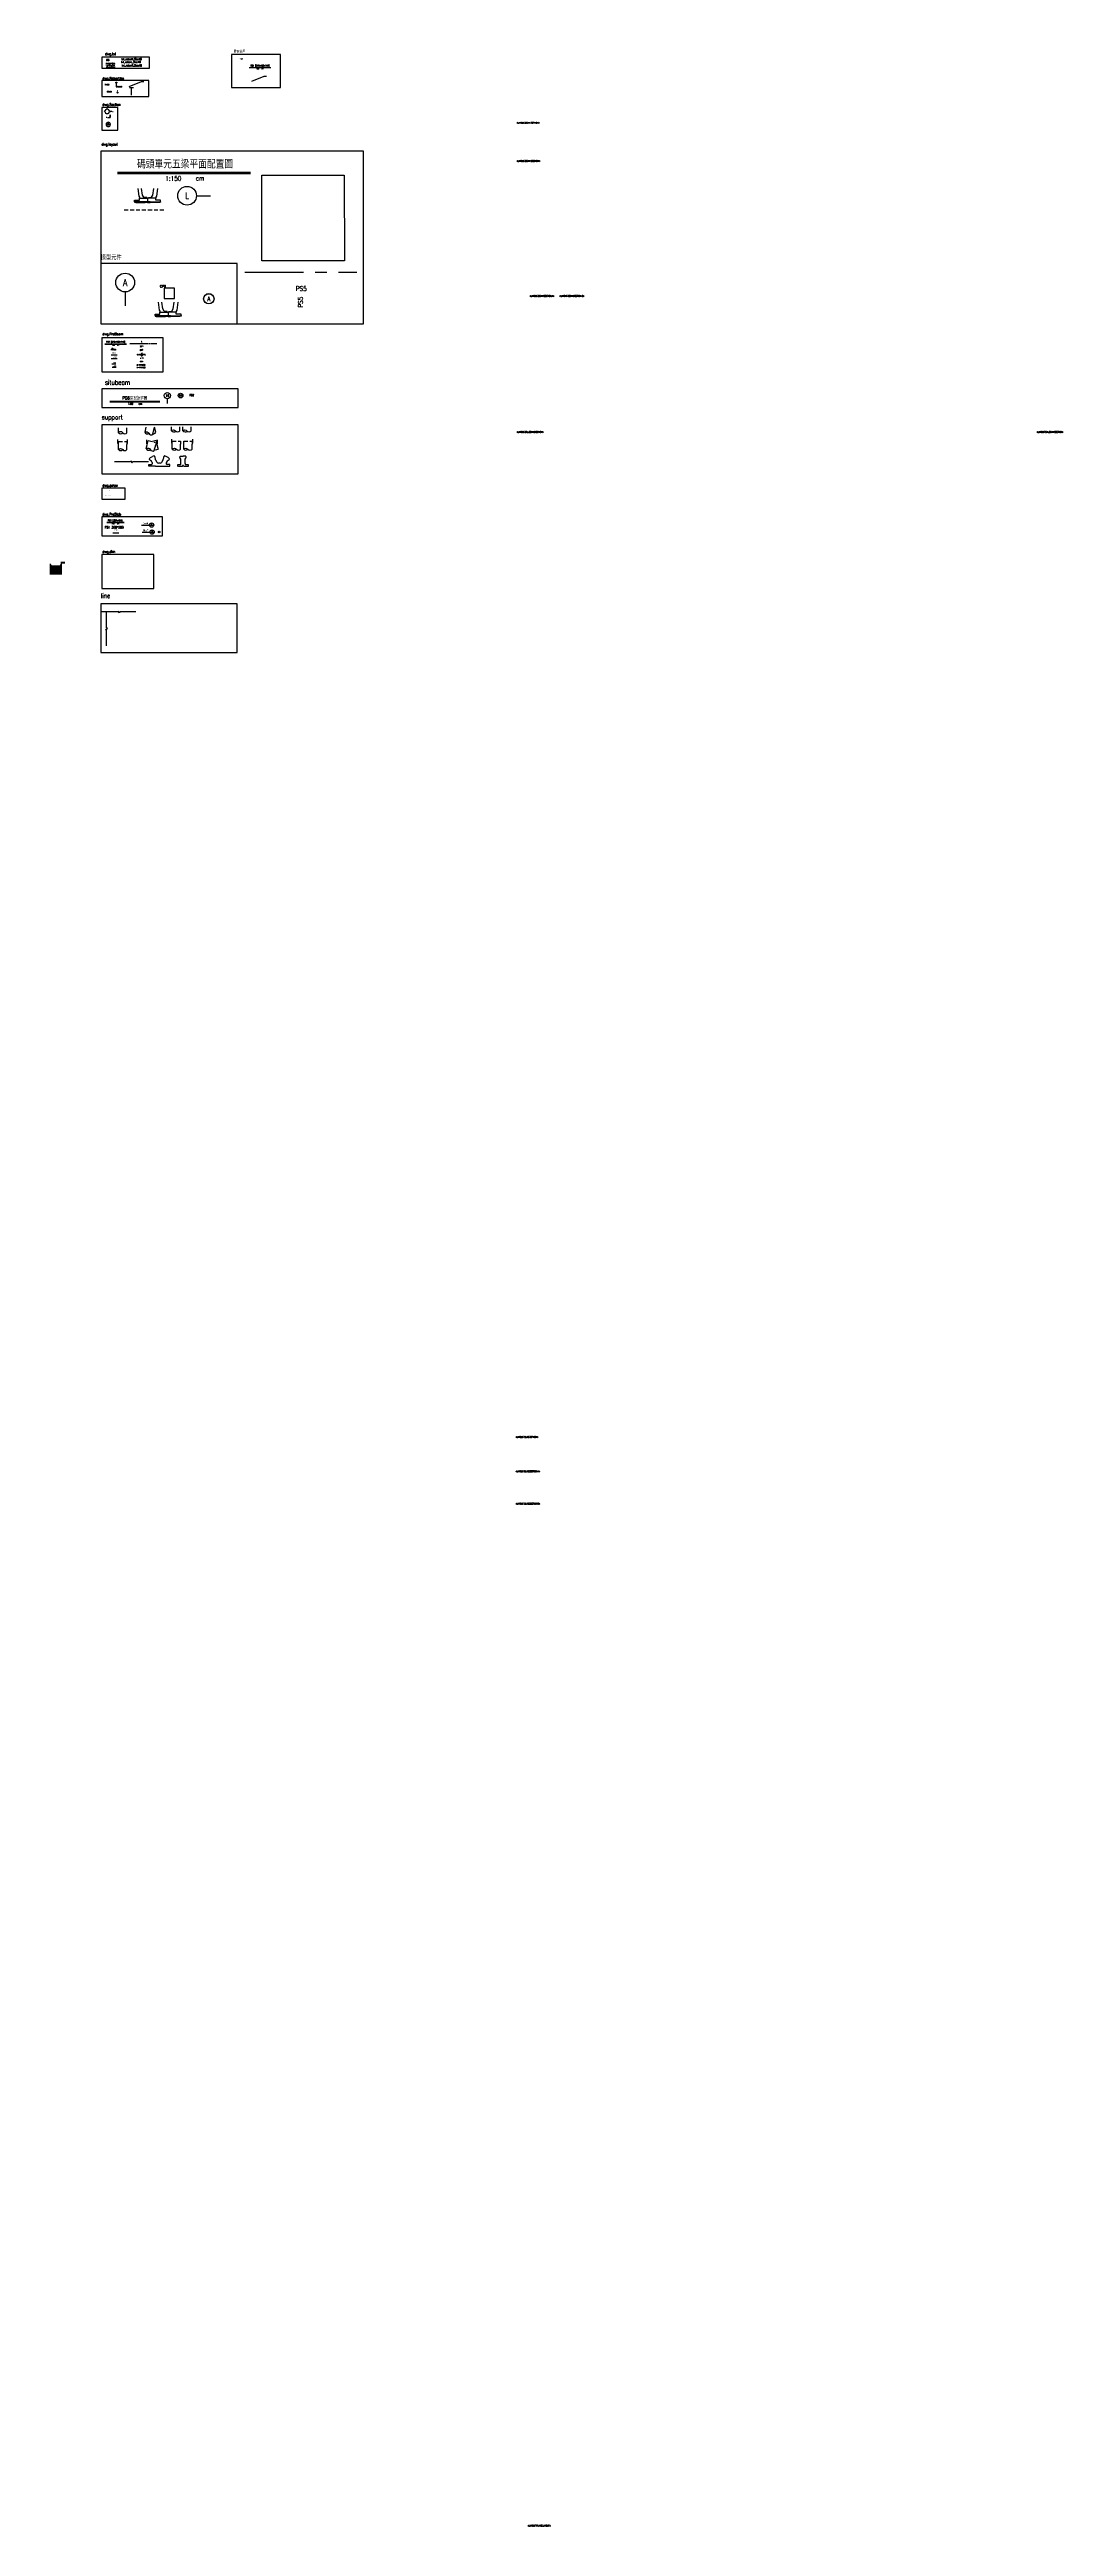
# Model space of a CAD drawing. Extents: x -4754 to 4964, y -19960 to 3842.
import ezdxf
from ezdxf.enums import TextEntityAlignment as Align

# ---------------------------------------------------------------- set-up
doc = ezdxf.new("R2010")
doc.units = 0
doc.header["$LTSCALE"] = 3
doc.linetypes.add('CENTER', pattern=[2, 1.25, -0.25, 0.25, -0.25])
doc.linetypes.add('DASHED', pattern=[19.05, 12.7, -6.35])
doc.layers.add('HB_0', color=7, linetype='Continuous', transparency=0.5)
for name, color, linetype, true_color in [('HB_DIM', 1, 'Continuous', 0xff0000), ('HB_TXT_CTEXT', 2, 'Continuous', 0xffff00), ('RCAD.PARM.Treatle', 2, 'Continuous', 0xffff00), ('RCAD.PARM.Trestle', 2, 'Continuous', 0xffff00), ('大樑編號', 2, 'Continuous', 0xffff00), ('鋼筋', 3, 'Continuous', 0x00ff00), ('預鑄樁帽', 6, 'Continuous', 0xff00ff), ('預鑄版_TXT', 2, 'Continuous', 0xffff00)]:
    doc.layers.add(name, color=color, linetype=linetype, true_color=true_color)
doc.layers.add('HB_SYMBOLS', color=7, linetype='Continuous')
doc.layers.add('底圖', color=7, linetype='Continuous')
doc.layers.add('預鑄版_HATCH', color=7, linetype='Continuous', true_color=0xadadad, transparency=0.8)
doc.styles.add('textstyle100', font='ROMANS', dxfattribs={"width": 0.8})
doc.styles.add('textstyle101', font='ROMANS', dxfattribs={"width": 0.8})
doc.styles.add('textstyle102', font='ROMANS', dxfattribs={"width": 0.8})
doc.styles.add('textstyle103', font='ROMANS', dxfattribs={"width": 0.8})
doc.styles.add('textstyle104', font='ROMANS', dxfattribs={"width": 0.8})
doc.styles.add('textstyle105', font='ROMANS', dxfattribs={"width": 0.8})
doc.styles.add('textstyle106', font='ROMANS', dxfattribs={"width": 0.8})
doc.styles.add('textstyle107', font='ROMANS', dxfattribs={"width": 0.8})
doc.styles.add('textstyle108', font='ROMANS', dxfattribs={"width": 0.8})
doc.styles.add('textstyle109', font='ROMANS', dxfattribs={"width": 0.8})
doc.styles.add('textstyle11', font='ROMANS', dxfattribs={"width": 0.8})
doc.styles.add('textstyle110', font='ROMANS', dxfattribs={"width": 0.8})
doc.styles.add('textstyle111', font='ROMANS', dxfattribs={"width": 0.8})
doc.styles.add('textstyle112', font='ROMANS', dxfattribs={"width": 0.8})
doc.styles.add('textstyle113', font='ROMANS', dxfattribs={"width": 0.8})
doc.styles.add('textstyle114', font='ROMANS', dxfattribs={"width": 0.8})
doc.styles.add('textstyle115', font='ROMANS', dxfattribs={"width": 0.8})
doc.styles.add('textstyle116', font='ROMANS', dxfattribs={"width": 0.8})
doc.styles.add('textstyle117', font='ROMANS', dxfattribs={"width": 0.8})
doc.styles.add('textstyle118', font='ROMANS', dxfattribs={"width": 0.8})
doc.styles.add('textstyle119', font='ROMANS', dxfattribs={"width": 0.8})
doc.styles.add('textstyle12', font='ROMANS', dxfattribs={"width": 0.8})
doc.styles.add('textstyle120', font='ROMANS', dxfattribs={"width": 0.8})
doc.styles.add('textstyle121', font='ROMANS', dxfattribs={"width": 0.8})
doc.styles.add('textstyle122', font='ROMANS', dxfattribs={"width": 0.8})
doc.styles.add('textstyle123', font='ROMANS', dxfattribs={"width": 0.8})
doc.styles.add('textstyle124', font='ROMANS', dxfattribs={"width": 0.8})
doc.styles.add('textstyle125', font='ROMANS', dxfattribs={"width": 0.8})
doc.styles.add('textstyle126', font='ROMANS', dxfattribs={"width": 0.8})
doc.styles.add('textstyle127', font='ROMANS', dxfattribs={"width": 0.8})
doc.styles.add('textstyle128', font='ROMANS', dxfattribs={"width": 0.8})
doc.styles.add('textstyle129', font='ROMANS', dxfattribs={"width": 0.8})
doc.styles.add('textstyle13', font='ROMANS', dxfattribs={"width": 0.8})
doc.styles.add('textstyle130', font='ROMANS', dxfattribs={"width": 0.8})
doc.styles.add('textstyle131', font='ROMANS', dxfattribs={"width": 0.8})
doc.styles.add('textstyle132', font='ROMANS', dxfattribs={"width": 0.8})
doc.styles.add('textstyle133', font='ROMANS', dxfattribs={"width": 0.8})
doc.styles.add('textstyle134', font='ROMANS', dxfattribs={"width": 0.8})
doc.styles.add('textstyle135', font='ROMANS', dxfattribs={"width": 0.8})
doc.styles.add('textstyle136', font='ROMANS', dxfattribs={"width": 0.8})
doc.styles.add('textstyle137', font='ROMANS', dxfattribs={"width": 0.8})
doc.styles.add('textstyle138', font='ROMANS', dxfattribs={"width": 0.8})
doc.styles.add('textstyle139', font='ROMANS', dxfattribs={"width": 0.8})
doc.styles.add('textstyle14', font='ROMANS', dxfattribs={"width": 0.8})
doc.styles.add('textstyle140', font='ROMANS', dxfattribs={"width": 0.8})
doc.styles.add('textstyle141', font='ROMANS', dxfattribs={"width": 0.8})
doc.styles.add('textstyle15', font='ROMANS', dxfattribs={"width": 0.8})
doc.styles.add('textstyle16', font='ROMANS', dxfattribs={"width": 0.8})
doc.styles.add('textstyle17', font='ROMANS', dxfattribs={"width": 0.8})
doc.styles.add('textstyle18', font='ROMANS', dxfattribs={"width": 0.8})
doc.styles.add('textstyle19', font='ROMANS', dxfattribs={"width": 0.8})
doc.styles.add('textstyle20', font='ROMANS', dxfattribs={"width": 0.8})
doc.styles.add('textstyle21', font='ROMANS', dxfattribs={"width": 0.8})
doc.styles.add('textstyle22', font='ROMANS', dxfattribs={"width": 0.8})
doc.styles.add('textstyle23', font='ROMANS', dxfattribs={"width": 0.8})
doc.styles.add('textstyle24', font='ROMANS', dxfattribs={"width": 0.8})
doc.styles.add('textstyle25', font='ROMANS', dxfattribs={"width": 0.8})
doc.styles.add('textstyle26', font='ROMANS', dxfattribs={"width": 0.8})
doc.styles.add('textstyle27', font='ROMANS', dxfattribs={"width": 0.8})
doc.styles.add('textstyle28', font='ROMANS', dxfattribs={"width": 0.8})
doc.styles.add('textstyle29', font='ROMANS', dxfattribs={"width": 0.8})
doc.styles.add('textstyle30', font='ROMANS', dxfattribs={"width": 0.8})
doc.styles.add('textstyle31', font='ROMANS', dxfattribs={"width": 0.8})
doc.styles.add('textstyle32', font='ROMANS', dxfattribs={"width": 0.8})
doc.styles.add('textstyle33', font='ROMANS', dxfattribs={"width": 0.8})
doc.styles.add('textstyle34', font='ROMANS', dxfattribs={"width": 0.8})
doc.styles.add('textstyle35', font='ROMANS', dxfattribs={"width": 0.8})
doc.styles.add('textstyle36', font='ROMANS', dxfattribs={"width": 0.8})
doc.styles.add('textstyle37', font='ROMANS', dxfattribs={"width": 0.8})
doc.styles.add('textstyle38', font='ROMANS', dxfattribs={"width": 0.8})
doc.styles.add('textstyle39', font='ROMANS', dxfattribs={"width": 0.8})
doc.styles.add('textstyle40', font='ROMANS', dxfattribs={"width": 0.8})
doc.styles.add('textstyle41', font='ROMANS', dxfattribs={"width": 0.8})
doc.styles.add('textstyle42', font='ROMANS', dxfattribs={"width": 0.8})
doc.styles.add('textstyle43', font='ROMANS', dxfattribs={"width": 0.8})
doc.styles.add('textstyle44', font='ROMANS', dxfattribs={"width": 0.8})
doc.styles.add('textstyle45', font='ROMANS', dxfattribs={"width": 0.8})
doc.styles.add('textstyle46', font='ROMANS', dxfattribs={"width": 0.8})
doc.styles.add('textstyle47', font='ROMANS', dxfattribs={"width": 0.8})
doc.styles.add('textstyle48', font='ROMANS', dxfattribs={"width": 0.8})
doc.styles.add('textstyle49', font='ROMANS', dxfattribs={"width": 0.8})
doc.styles.add('textstyle50', font='ROMANS', dxfattribs={"width": 0.8})
doc.styles.add('textstyle51', font='ROMANS', dxfattribs={"width": 0.8})
doc.styles.add('textstyle52', font='ROMANS', dxfattribs={"width": 0.8})
doc.styles.add('textstyle53', font='ROMANS', dxfattribs={"width": 0.8})
doc.styles.add('textstyle54', font='ROMANS', dxfattribs={"width": 0.8})
doc.styles.add('textstyle55', font='ROMANS', dxfattribs={"width": 0.8})
doc.styles.add('textstyle56', font='ROMANS', dxfattribs={"width": 0.8})
doc.styles.add('textstyle57', font='ROMANS', dxfattribs={"width": 0.8})
doc.styles.add('textstyle58', font='ROMANS', dxfattribs={"width": 0.8})
doc.styles.add('textstyle59', font='ROMANS', dxfattribs={"width": 0.8})
doc.styles.add('textstyle60', font='ROMANS', dxfattribs={"width": 0.8})
doc.styles.add('textstyle61', font='ROMANS', dxfattribs={"width": 0.8})
doc.styles.add('textstyle62', font='ROMANS', dxfattribs={"width": 0.8})
doc.styles.add('textstyle63', font='ROMANS', dxfattribs={"width": 0.8})
doc.styles.add('textstyle64', font='ROMANS', dxfattribs={"width": 0.8})
doc.styles.add('textstyle66', font='ROMANS', dxfattribs={"width": 0.8})
doc.styles.add('textstyle67', font='ROMANS', dxfattribs={"width": 0.8})
doc.styles.add('textstyle68', font='ROMANS', dxfattribs={"width": 0.8})
doc.styles.add('textstyle69', font='ROMANS', dxfattribs={"width": 0.8})
doc.styles.add('textstyle70', font='ROMANS', dxfattribs={"width": 0.8})
doc.styles.add('textstyle71', font='ROMANS', dxfattribs={"width": 0.8})
doc.styles.add('textstyle72', font='ROMANS', dxfattribs={"width": 0.8})
doc.styles.add('textstyle73', font='ROMANS', dxfattribs={"width": 0.8})
doc.styles.add('textstyle74', font='ROMANS', dxfattribs={"width": 0.8})
doc.styles.add('textstyle75', font='ROMANS', dxfattribs={"width": 0.8})
doc.styles.add('textstyle76', font='ROMANS', dxfattribs={"width": 0.8})
doc.styles.add('textstyle77', font='ROMANS', dxfattribs={"width": 0.8})
doc.styles.add('textstyle78', font='ROMANS', dxfattribs={"width": 0.8})
doc.styles.add('textstyle79', font='ROMANS', dxfattribs={"width": 0.8})
doc.styles.add('textstyle80', font='ROMANS', dxfattribs={"width": 0.8})
doc.styles.add('textstyle81', font='ROMANS', dxfattribs={"width": 0.8})
doc.styles.add('textstyle82', font='ROMANS', dxfattribs={"width": 0.8})
doc.styles.add('textstyle83', font='ROMANS', dxfattribs={"width": 0.8})
doc.styles.add('textstyle84', font='ROMANS', dxfattribs={"width": 0.8})
doc.styles.add('textstyle85', font='ROMANS', dxfattribs={"width": 0.8})
doc.styles.add('textstyle86', font='ROMANS', dxfattribs={"width": 0.8})
doc.styles.add('textstyle87', font='ROMANS', dxfattribs={"width": 0.8})
doc.styles.add('textstyle88', font='ROMANS', dxfattribs={"width": 0.8})
doc.styles.add('textstyle89', font='ROMANS', dxfattribs={"width": 0.8})
doc.styles.add('textstyle90', font='ROMANS', dxfattribs={"width": 0.8})
doc.styles.add('textstyle91', font='ROMANS', dxfattribs={"width": 0.8})
doc.styles.add('textstyle92', font='ROMANS', dxfattribs={"width": 0.8})
doc.styles.add('textstyle93', font='ROMANS', dxfattribs={"width": 0.8})
doc.styles.add('textstyle94', font='ROMANS', dxfattribs={"width": 0.8})
doc.styles.add('textstyle95', font='ROMANS', dxfattribs={"width": 0.8})
doc.styles.add('textstyle96', font='ROMANS', dxfattribs={"width": 0.8})
doc.styles.add('textstyle97', font='ROMANS', dxfattribs={"width": 0.8})
doc.styles.add('textstyle98', font='ROMANS', dxfattribs={"width": 0.8})
doc.styles.add('textstyle99', font='ROMANS', dxfattribs={"width": 0.8})

# ---------------------------------------------------------------- blocks, each defined once
blk = doc.blocks.new('C')
at = {"color": 3, "linetype": 'Continuous', "true_color": 0x00ff00}
blk.add_circle((0, 0), 1.2, dxfattribs=at)
blk = doc.blocks.new('SEC2U0-n')
at = {"color": 3, "true_color": 0x00ff00}
for p, q in [((-17, 0), (-19, 0)), ((-15, 0), (-7, 0))]:
    blk.add_line(p, q, dxfattribs=at)
at = {"color": 2, "linetype": 'Continuous', "true_color": 0xffff00}
for p, q in [((-7.5, 0), (-10.6, 0)), ((-9.9, 0), (0, 9.9)), ((0, 9.9), (9.9, 0))]:
    blk.add_line(p, q, dxfattribs=at)
blk.add_circle((0, 0), 7, dxfattribs=at)
for points in [[(-9.9, 0), (-6.1, 3.5), (-4.9, 4.9), (-5.6, 4.3)], [(-9.9, 0), (-6.8, 1.8), (-6.1, 3.5), (-6.8, 1.8)], [(-9.9, 0), (-7, 0), (-6.8, 1.8), (-6.9, 0.9)], [(0, 9.9), (-3.5, 6.1), (-4.9, 4.9), (-4.3, 5.6)], [(0, 9.9), (-1.8, 6.8), (-3.5, 6.1), (-1.8, 6.8)], [(0, 9.9), (0, 7), (-1.8, 6.8), (-0.9, 6.9)], [(0, 9.9), (3.5, 6.1), (4.9, 4.9), (4.3, 5.6)], [(0, 9.9), (1.8, 6.8), (3.5, 6.1), (1.8, 6.8)], [(0, 9.9), (0, 7), (1.8, 6.8), (0.9, 6.9)], [(9.9, 0), (6.1, 3.5), (4.9, 4.9), (5.6, 4.3)], [(9.9, 0), (6.8, 1.8), (6.1, 3.5), (6.8, 1.8)], [(9.9, 0), (7, 0), (6.8, 1.8), (6.9, 0.9)]]:
    blk.add_solid(points, dxfattribs=at)
blk = doc.blocks.new('ST-n')
at = {"color": 2, "true_color": 0xffff00}
blk.add_line((-7, 0), (7, 0), dxfattribs=at)
blk.add_circle((0, 0), 7, dxfattribs=at)
at = {"color": 3, "true_color": 0x00ff00, "style": 'textstyle15', "width": 0.8}
blk.add_attdef('A', text='', height=5, dxfattribs=at).set_placement((0, 3.5), align=Align.MIDDLE)
at = {"color": 1, "true_color": 0xff0000, "style": 'textstyle14', "width": 0.8}
blk.add_attdef('HB2002', text='', height=2.5, dxfattribs=at).set_placement((0, -2.5), align=Align.MIDDLE)
blk = doc.blocks.new('*X54')
at = {"color": 0, "linetype": 'Continuous'}
for p, q in [((79, 269.2), (79, 269.2)), ((79.2, 269.2), (79.3, 269.3)), ((79.4, 269.2), (79.5, 269.4)), ((79.5, 269.2), (79.8, 269.5)), ((79.7, 269.2), (80.1, 269.6)), ((79.9, 269.2), (80.3, 269.6)), ((80.1, 269.2), (80.6, 269.7)), ((80.2, 269.2), (80.8, 269.8)), ((80.4, 269.2), (81.1, 269.9)), ((80.6, 269.2), (81.3, 270)), ((80.8, 269.2), (81.6, 270)), ((80.9, 269.2), (81.9, 270.1)), ((81.1, 269.2), (82.1, 270.2)), ((81.3, 269.2), (82.4, 270.3)), ((81.5, 269.2), (82.6, 270.4)), ((81.6, 269.2), (82.9, 270.4)), ((81.8, 269.2), (83.1, 270.5)), ((82, 269.2), (83.4, 270.6)), ((82.2, 269.2), (83.7, 270.7)), ((82.4, 269.2), (83.9, 270.8)), ((82.5, 269.2), (84.2, 270.8)), ((82.7, 269.2), (84.4, 270.9)), ((82.9, 269.2), (84.7, 271)), ((83.1, 269.2), (84.9, 271.1)), ((83.2, 269.2), (85.2, 271.2)), ((83.4, 269.2), (85.5, 271.2)), ((83.6, 269.2), (85.7, 271.3)), ((83.8, 269.2), (86, 271.4)), ((83.9, 269.2), (86.2, 271.5)), ((84.1, 269.2), (86.5, 271.6)), ((84.3, 269.2), (86.7, 271.7)), ((84.5, 269.2), (86.9, 271.7)), ((84.7, 269.2), (86.9, 271.5)), ((84.8, 269.2), (86.9, 271.3)), ((85, 269.2), (86.9, 271.1)), ((85.2, 269.2), (86.9, 271)), ((85.4, 269.2), (86.9, 270.8)), ((85.5, 269.2), (86.9, 270.6)), ((85.7, 269.2), (86.9, 270.4)), ((85.9, 269.2), (86.9, 270.2)), ((86.1, 269.2), (86.9, 270.1)), ((86.2, 269.2), (86.9, 269.9)), ((86.4, 269.2), (86.9, 269.7)), ((86.6, 269.2), (86.9, 269.5)), ((86.8, 269.2), (86.9, 269.4))]:
    blk.add_line(p, q, dxfattribs=at)
blk = doc.blocks.new('SEND-n')
at = {"color": 3, "true_color": 0x00ff00}
for p, q in [((9.4, 0), (0, 0)), ((11.4, 0), (13, 0))]:
    blk.add_line(p, q, dxfattribs=at)
at = {"color": 2, "linetype": 'Continuous', "true_color": 0xffff00}
blk.add_lwpolyline([(0, 0), (0, 8), (2.5, 0)], close=True, dxfattribs=at)
at = {"color": 2, "linetype": 'Continuous', "true_color": 0xffff00, "rotation": 270}
blk.add_blockref('*X54', (-269.2, 86.9), dxfattribs=at)
blk = doc.blocks.new('slab_sectionB')
at = {"layer": 'RCAD.PARM.Treatle', "color": 3, "linetype": 'Continuous', "true_color": 0x00ff00}
for p, q in [((-75, 0), (0, 0)), ((0, 0), (42, 0))]:
    blk.add_line(p, q, dxfattribs=at)
at = {"layer": 'RCAD.PARM.Treatle', "color": 4, "linetype": 'Continuous', "true_color": 0x00ffff}
blk.add_circle((21, 0), 21, dxfattribs=at)
at = {"color": 0, "linetype": 'Continuous', "width": 0.8}
for tag, p, height, style in [('B', (15, 3), 15, 'textstyle17'), ('-', (17, -11), 7.5, 'textstyle18')]:
    blk.add_attdef(tag, p, '', height=height, dxfattribs=dict(at, style=style))
at = {"layer": 'RCAD.PARM.Treatle', "color": 3, "linetype": 'Continuous', "true_color": 0x00ff00, "style": 'textstyle16', "width": 0.8}
blk.add_text('斷面圖', height=15, rotation=360, dxfattribs=at).set_placement((-38, 16), align=Align.MIDDLE)
blk = doc.blocks.new('rebar_arrowL')
at = {"color": 1, "linetype": 'Continuous', "true_color": 0xff0000}
blk.add_solid([(7, 1), (0, 0), (7, -1)], dxfattribs=at)
blk = doc.blocks.new('rebar_arrowU')
at = {"color": 1, "linetype": 'Continuous', "true_color": 0xff0000}
blk.add_solid([(-1.25, -7.5), (0, 0), (1.25, -7.5)], dxfattribs=at)
blk = doc.blocks.new('slab_PVC')
at = {"layer": 'RCAD.PARM.Treatle', "color": 4, "linetype": 'Continuous', "true_color": 0x00ffff}
blk.add_circle((0, 0), 7.53, dxfattribs=at)
blk = doc.blocks.new('rebar_num')
at = {"color": 0, "linetype": 'Continuous', "style": 'textstyle20', "width": 0.8}
blk.add_attdef('A', text='', height=9, dxfattribs=at).set_placement((-3, 4), align=Align.MIDDLE_LEFT)
blk = doc.blocks.new('H_Circle_guide')
at = {"layer": 'HB_TXT_CTEXT', "color": 1, "linetype": 'Continuous', "true_color": 0xff0000}
blk.add_lwpolyline([(0, -5), (0, -40), (6, -40)], dxfattribs=at)
blk.add_circle((0, 0), 5, dxfattribs=at)
at = {"color": 0, "linetype": 'Continuous', "style": 'textstyle33', "width": 0.8}
blk.add_attdef('A', text='', height=9, dxfattribs=at).set_placement((10, -40), align=Align.MIDDLE_LEFT)
blk = doc.blocks.new('H_Arrow_guide')
at = {"layer": 'HB_TXT_CTEXT', "color": 1, "linetype": 'Continuous', "true_color": 0xff0000}
blk.add_lwpolyline([(0, 0, 0, 2.5, 0), (0, -8, 0, 0, 0), (0, -37, 0, 0, 0), (8, -37, 0, 0, 0)], format="xyseb", dxfattribs=at)
at = {"color": 0, "linetype": 'Continuous', "style": 'textstyle34', "width": 0.8}
blk.add_attdef('A', text='', height=9, dxfattribs=at).set_placement((10, -36), align=Align.MIDDLE_LEFT)
blk = doc.blocks.new('beam_Topview')
at = {"layer": 'HB_TXT_CTEXT', "color": 4, "linetype": 'Continuous', "true_color": 0x00ffff}
blk.add_line((-28, 0), (28, 0), dxfattribs=at)
at = {"layer": 'HB_TXT_CTEXT', "color": 4, "linetype": 'Continuous', "true_color": 0x00ffff, "style": 'textstyle21', "width": 0.8}
blk.add_text('平面', height=15, rotation=360, dxfattribs=at).set_placement((0, 16), align=Align.MIDDLE)
blk = doc.blocks.new('beam_SectionSide')
at = {"layer": 'HB_TXT_CTEXT', "color": 4, "linetype": 'Continuous', "true_color": 0x00ffff}
blk.add_line((-28, 0), (28, 0), dxfattribs=at)
at = {"layer": 'HB_TXT_CTEXT', "color": 4, "linetype": 'Continuous', "true_color": 0x00ffff, "style": 'textstyle22', "width": 0.8}
blk.add_text(' 剖面', height=15, rotation=360, dxfattribs=at).set_placement((0, 16), align=Align.MIDDLE)
blk = doc.blocks.new('beam_SectionA')
at = {"layer": 'HB_TXT_CTEXT', "color": 4, "linetype": 'Continuous', "true_color": 0x00ffff}
blk.add_line((-19, 0), (19, 0), dxfattribs=at)
at = {"layer": 'HB_TXT_CTEXT', "color": 4, "linetype": 'Continuous', "true_color": 0x00ffff, "style": 'textstyle23', "width": 0.8}
blk.add_text('斷面 "A"', height=7.5, rotation=360, dxfattribs=at).set_placement((0, 7), align=Align.MIDDLE)
blk = doc.blocks.new('beam_SectionB')
at = {"layer": 'HB_TXT_CTEXT', "color": 4, "linetype": 'Continuous', "true_color": 0x00ffff}
blk.add_line((-19, 0), (19, 0), dxfattribs=at)
at = {"layer": 'HB_TXT_CTEXT', "color": 4, "linetype": 'Continuous', "true_color": 0x00ffff, "style": 'textstyle24', "width": 0.8}
blk.add_text('斷面 "B"', height=7.5, rotation=360, dxfattribs=at).set_placement((0, 7), align=Align.MIDDLE)
blk = doc.blocks.new('beam_title')
at = {"layer": 'HB_TXT_CTEXT', "color": 3, "linetype": 'Continuous', "true_color": 0x00ff00}
blk.add_line((-103, 3), (103, 3), dxfattribs=at)
at = {"layer": 'HB_TXT_CTEXT', "color": 1, "linetype": 'Continuous', "true_color": 0xff0000}
blk.add_line((-103, 0), (103, 0), dxfattribs=at)
at = {"color": 3, "linetype": 'Continuous', "true_color": 0x00ff00, "style": 'textstyle25', "width": 0.8}
blk.add_attdef('A', text='', height=15, dxfattribs=at).set_placement((0, 19), align=Align.MIDDLE)
at = {"color": 2, "linetype": 'Continuous', "true_color": 0xffff00, "width": 0.8}
for tag, style, p in [('1:30', 'textstyle26', (-22, -9)), ('CM', 'textstyle27', (25, -9))]:
    blk.add_attdef(tag, text='', height=9, dxfattribs=dict(at, style=style)).set_placement(p, align=Align.MIDDLE)
blk = doc.blocks.new('beam_titleD')
at = {"layer": 'HB_TXT_CTEXT', "color": 3, "linetype": 'Continuous', "true_color": 0x00ff00}
blk.add_line((-26, 1), (26, 1), dxfattribs=at)
at = {"layer": 'HB_TXT_CTEXT', "color": 1, "linetype": 'Continuous', "true_color": 0xff0000}
blk.add_line((-26, 0), (26, 0), dxfattribs=at)
at = {"color": 3, "linetype": 'Continuous', "true_color": 0x00ff00, "style": 'textstyle28', "width": 0.8}
blk.add_attdef('A', text='', height=7.5, dxfattribs=at).set_placement((0, 10), align=Align.MIDDLE)
at = {"color": 2, "linetype": 'Continuous', "true_color": 0xffff00, "width": 0.8}
for tag, style, p in [('1:15', 'textstyle29', (-11, -5)), ('CM', 'textstyle30', (13, -4))]:
    blk.add_attdef(tag, text='', height=4.5, dxfattribs=dict(at, style=style)).set_placement(p, align=Align.MIDDLE)
blk = doc.blocks.new('cl')
at = {"layer": 'HB_TXT_CTEXT', "linetype": 'Continuous', "width": 0.8}
for s, style, p in [('C', 'textstyle31', (-0.2, 0.1)), ('L', 'textstyle32', (0.2, -0.6))]:
    blk.add_text(s, height=2.5, dxfattribs=dict(at, style=style)).set_placement(p, align=Align.MIDDLE)
blk = doc.blocks.new('rebar_arrowD')
at = {"color": 1, "linetype": 'Continuous', "true_color": 0xff0000}
blk.add_solid([(-1.25, -7.5), (0, 0), (1.25, -7.5)], dxfattribs=at)
blk = doc.blocks.new('rebar_arrowR')
at = {"color": 1, "linetype": 'Continuous', "true_color": 0xff0000}
blk.add_solid([(7, 1), (0, 0), (7, -1)], dxfattribs=at)
blk = doc.blocks.new('rebar_Tie_90_90')
at = {"layer": 'HB_TXT_CTEXT', "linetype": 'Continuous'}
blk.add_lwpolyline([(26, 3), (24, 3, 0.414214), (23, 2), (23, -3, 0.414214), (24, -3), (26, -3)], format="xyb", dxfattribs=at)
at = {"color": 2, "linetype": 'Continuous', "true_color": 0xffff00, "width": 0.8}
for tag, style, p in [('D16@10', 'textstyle35', (0, 0)), ('(TYP)', 'textstyle36', (0, -8))]:
    blk.add_attdef(tag, text='', height=4.5, dxfattribs=dict(at, style=style)).set_placement(p, align=Align.MIDDLE_LEFT)
blk = doc.blocks.new('rebar_HoopUwithTie')
at = {"layer": 'HB_TXT_CTEXT', "linetype": 'Continuous'}
for points in [[(-7, 1), (-8, 3, -0.668179), (-8, 4), (0, 4, -0.414214), (1, 3), (1, 1)], [(-2, 1), (-1, 3, -0.668179), (0, 2), (0, -3), (-7, -3), (-7, 2, -0.668179), (-6, 3), (-5, 1)]]:
    blk.add_lwpolyline(points, format="xyb", dxfattribs=at)
at = {"color": 2, "linetype": 'Continuous', "true_color": 0xffff00, "style": 'textstyle39', "width": 0.8}
blk.add_attdef('D13', text='', height=4.5, dxfattribs=at).set_placement((-21, 0), align=Align.MIDDLE_LEFT)
blk = doc.blocks.new('rebar_Tie_180_90')
at = {"layer": 'HB_TXT_CTEXT', "linetype": 'Continuous'}
blk.add_lwpolyline([(24, 1), (24, 2, -1), (26, 2), (26, -3, -0.414214), (25, -3), (24, -3)], format="xyb", dxfattribs=at)
at = {"color": 2, "linetype": 'Continuous', "true_color": 0xffff00, "width": 0.8}
for tag, style, p in [('D16@10', 'textstyle37', (0, 0)), ('(TYP)', 'textstyle38', (0, -8))]:
    blk.add_attdef(tag, text='', height=4.5, dxfattribs=dict(at, style=style)).set_placement(p, align=Align.MIDDLE_LEFT)
blk = doc.blocks.new('rebar_Tie_135_90')
at = {"layer": '鋼筋', "color": 7, "linetype": 'Continuous'}
blk.add_lwpolyline([(22, -1), (21, 0, -0.668179), (22, 1), (29, 1, -0.414214), (30, 0), (30, -2)], format="xyb", dxfattribs=at)
at = {"color": 2, "linetype": 'Continuous', "true_color": 0xffff00, "width": 0.8}
for tag, style, p in [('現場綁紮', 'textstyle40', (0, 0)), ('(交錯配置)', 'textstyle41', (0, -8))]:
    blk.add_attdef(tag, text='', height=4.5, dxfattribs=dict(at, style=style)).set_placement(p, align=Align.MIDDLE_LEFT)
blk = doc.blocks.new('rebar_2Tie_180_90')
at = {"layer": 'HB_TXT_CTEXT', "linetype": 'Continuous'}
for points in [[(46, 9), (40, 9, 0.414214), (39, 8), (39, -10)], [(47, -9), (47, 14, 1), (43, 14), (43, 3)], [(47, -9, -0.414214), (45, -10), (38, -10)], [(39, -10, 0.414214), (40, -11), (46, -11)]]:
    blk.add_lwpolyline(points, format="xyb", dxfattribs=at)
at = {"color": 2, "linetype": 'Continuous', "true_color": 0xffff00, "width": 0.8}
for tag, style, p in [('2-D16', 'textstyle42', (-2, 0)), ('(TYP)', 'textstyle43', (49, 0))]:
    blk.add_attdef(tag, text='', height=9, dxfattribs=dict(at, style=style)).set_placement(p, align=Align.MIDDLE_LEFT)
blk = doc.blocks.new('dim_rebar_HoopU')
at = {"linetype": 'Continuous'}
blk.add_lwpolyline([(44, 4), (45, 6, -0.668179), (46, 5), (46, -5), (37, -5), (37, 5, -0.668179), (38, 6), (39, 4)], format="xyb", dxfattribs=at)
at = {"linetype": 'Continuous', "style": 'textstyle44', "width": 0.8}
blk.add_attdef('25-D13@EQ', text='', height=9, dxfattribs=at).set_placement((0, 0), align=Align.MIDDLE)
blk = doc.blocks.new('dim_rebar_HoopUwithTie')
at = {"linetype": 'Continuous'}
for points in [[(38, 3), (37, 4, -0.668179), (37, 5), (46, 5, -0.414214), (46, 5), (46, 3)], [(44, 4), (45, 5, -0.668179), (46, 5), (46, -5), (37, -5), (37, 5, -0.668179), (38, 5), (39, 4)]]:
    blk.add_lwpolyline(points, format="xyb", dxfattribs=at)
at = {"linetype": 'Continuous', "style": 'textstyle45', "width": 0.8}
blk.add_attdef('22-D13@EQ', text='', height=9, dxfattribs=at).set_placement((0, 0), align=Align.MIDDLE)
blk = doc.blocks.new('title_beam')
at = {"color": 3, "linetype": 'Continuous', "true_color": 0x00ff00}
blk.add_line((-241, 0), (241, 0), dxfattribs=at)
at = {"color": 1, "linetype": 'Continuous', "true_color": 0xff0000}
blk.add_line((-241, -6), (241, -6), dxfattribs=at)
at = {"color": 3, "linetype": 'Continuous', "true_color": 0x00ff00, "style": 'textstyle48', "width": 0.8}
blk.add_attdef('TITLE', text='', height=30, dxfattribs=at).set_placement((0, 33), align=Align.MIDDLE)
at = {"linetype": 'Continuous', "style": 'textstyle49', "width": 0.8}
blk.add_attdef('SCALE', text='', height=18, dxfattribs=at).set_placement((-41, -24), align=Align.MIDDLE)
at = {"linetype": 'Continuous', "style": 'textstyle50', "width": 0.8}
blk.add_attdef('CM', (36, -33), '', height=18, dxfattribs=at)
blk = doc.blocks.new('line_tag')
at = {"layer": 'HB_SYMBOLS', "color": 4, "linetype": 'Continuous', "true_color": 0x00ffff}
blk.add_circle((0, 0), 22.5, dxfattribs=at)
at = {"color": 4, "linetype": 'Continuous', "true_color": 0x00ffff, "style": 'textstyle46', "width": 0.8}
blk.add_attdef('A', text='', height=18, dxfattribs=at).set_placement((0, 0), align=Align.MIDDLE)
blk = doc.blocks.new('line_guide')
at = {"color": 4, "linetype": 'Continuous', "true_color": 0x00ffff}
blk.add_line((0, 0), (0, -45), dxfattribs=at)
blk.add_circle((0, 30), 30, dxfattribs=at)
at = {"color": 4, "linetype": 'Continuous', "true_color": 0x00ffff, "style": 'textstyle47', "width": 0.8}
blk.add_attdef('A', text='', height=22.5, dxfattribs=at).set_placement((0, 30), align=Align.MIDDLE)
blk = doc.blocks.new('pile_vertical')
at = {"color": 252, "linetype": 'DASHED', "true_color": 0x848484}
for p, q in [((-46, -40), (-46, 0)), ((46, -40), (46, 0))]:
    blk.add_line(p, q, dxfattribs=at)
at = {"linetype": 'Continuous'}
for p, q in [((-40, -98), (-40, -50)), ((40, -98), (40, -50))]:
    blk.add_line(p, q, dxfattribs=at)
at = {"color": 252, "linetype": 'DASHED', "true_color": 0x848484}
blk.add_lwpolyline([(-40, -50), (-40, -20), (40, -20), (40, -50)], dxfattribs=at)
at = {"linetype": 'Continuous'}
for points in [[(-40, -98, -0.48), (0, -98, 0.48), (40, -98, 0.48)], [(-40, -98, 0.48), (0, -98, 0.48)]]:
    blk.add_lwpolyline(points, format="xyb", dxfattribs=at)
blk = doc.blocks.new('pile_racked_Transverse')
at = {"layer": 'HB_0', "linetype": 'Continuous'}
for p, q in [((-58, -86), (-49, -50)), ((20, -105), (34, -50)), ((58, -86), (49, -50))]:
    blk.add_line(p, q, dxfattribs=at)
at = {"layer": 'HB_0', "color": 252, "linetype": 'DASHED', "true_color": 0x848484}
for p, q in [((-52, -40), (-52, 0)), ((52, -40), (52, 0))]:
    blk.add_line(p, q, dxfattribs=at)
at = {"layer": 'HB_0', "linetype": 'Continuous'}
for points in [[(-58, -86, -0.48), (-19, -96, 0.48), (20, -105, 0.48)], [(-58, -86, 0.48), (-19, -96, 0.48)], [(58, -86, -0.439137), (22, -98, -0.439137)]]:
    blk.add_lwpolyline(points, format="xyb", dxfattribs=at)
at = {"layer": 'HB_0', "color": 252, "linetype": 'DASHED', "true_color": 0x848484}
for points in [[(-49, -50), (-39, -10), (39, -30), (34, -50)], [(49, -50), (39, -10), (0, -20)]]:
    blk.add_lwpolyline(points, dxfattribs=at)
blk = doc.blocks.new('pile_racked_Longitude')
at = {"color": 252, "linetype": 'DASHED', "true_color": 0x848484}
for p, q in [((101, -40), (101, 0)), ((-101, -40), (-101, 0))]:
    blk.add_line(p, q, dxfattribs=at)
at = {"linetype": 'Continuous'}
for p, q in [((-95, -98), (-95, -50)), ((-15, -98), (-15, -50)), ((15, -98), (15, -50)), ((95, -98), (95, -50))]:
    blk.add_line(p, q, dxfattribs=at)
at = {"color": 252, "linetype": 'DASHED', "true_color": 0x848484}
for points in [[(-95, -50), (-95, -20), (-15, -20), (-15, -50)], [(15, -50), (15, -20), (95, -20), (95, -50)]]:
    blk.add_lwpolyline(points, dxfattribs=at)
at = {"linetype": 'Continuous'}
for points in [[(-95, -98, -0.48), (-55, -98, 0.48), (-15, -98, 0.48)], [(-95, -98, 0.48), (-55, -98, 0.48)], [(15, -98, -0.48), (55, -98, 0.48), (95, -98, 0.48)], [(15, -98, 0.48), (55, -98, 0.48)]]:
    blk.add_lwpolyline(points, format="xyb", dxfattribs=at)
blk = doc.blocks.new('fender_bottom')
at = {"color": 1, "linetype": 'Continuous', "true_color": 0xff0000}
blk.add_lwpolyline([(163, 0), (13, 0, 0.529473), (7, -9), (-7, 9, -0.532815), (-13, 0), (-163, 0)], format="xyb", dxfattribs=at)
blk = doc.blocks.new('fender_top_transverse')
at = {"layer": 'HB_0', "color": 252, "linetype": 'DASHED', "true_color": 0x848484}
blk.add_lwpolyline([(20, 30), (20, 18), (50, 18), (50, 0), (5, 0), (5, 10), (-5, 10), (-5, 0), (-50, 0), (-50, 18), (-20, 18), (-20, 30)], dxfattribs=at)
at = {"layer": 'HB_0', "color": 1, "linetype": 'Continuous', "true_color": 0xff0000}
for points in [[(-20, 30), (-20, 60, 0.07193), (-26, 81, -0.041495), (-29, 88, -0.488993), (-22, 100), (0, 100)], [(20, 30), (20, 60, -0.07193), (26, 81, 0.041495), (29, 88, 0.488993), (22, 100), (0, 100)]]:
    blk.add_lwpolyline(points, format="xyb", dxfattribs=at)
blk = doc.blocks.new('pile_vertical_with_pilecap')
at = {"linetype": 'Continuous'}
for p, q in [((-40, -48), (-40, 0)), ((-40, -48), (-40, 0)), ((40, -48), (40, 0)), ((40, -48), (40, 0))]:
    blk.add_line(p, q, dxfattribs=at)
for centre, start, end in [((-20, -64), 38.718, 141.282), ((-20, -64), 38.718, 141.282), ((-20, -32), 218.718, 321.282), ((-20, -32), 218.718, 321.282), ((20, -32), 218.718, 321.282), ((20, -32), 218.718, 321.282)]:
    blk.add_arc(centre, 25.6, start, end, dxfattribs=at)
blk = doc.blocks.new('racked_with_pilecap_Transverse')
at = {"linetype": 'Continuous'}
for points in [[(-41, 0), (-53, -48)], [(24, -67), (41, 0)]]:
    blk.add_lwpolyline(points, dxfattribs=at)
for points in [[(-53, -48, -0.48), (-14, -58, 0.48), (24, -67, 0.48)], [(-53, -48, 0.48), (-14, -58, 0.48)], [(26, -63, 0.340232), (53, -48)]]:
    blk.add_lwpolyline(points, format="xyb", dxfattribs=at)
blk.add_lwpolyline([(53, -48), (41, 0)])
blk = doc.blocks.new('racked_with_pilecap_Longitude')
for p, q in [((-95, -38), (-95, 0)), ((-15, -38), (-15, 0)), ((15, -38), (15, 0)), ((95, -38), (95, 0))]:
    blk.add_line(p, q)
for points in [[(-95, -38, -0.48), (-55, -38, 0.48), (-15, -38, 0.48)], [(-95, -38, 0.326111), (-50, -43, 0.326111)], [(15, -38, -0.48), (55, -38, 0.48), (95, -38, 0.48)], [(15, -38, 0.326111), (60, -43, 0.326111)]]:
    blk.add_lwpolyline(points, format="xyb")
blk = doc.blocks.new('fender_top_longitude')
at = {"color": 7, "linetype": 'Continuous'}
for p, q in [((-100, 18), (-75, 18)), ((-35, 0), (-100, 0)), ((-92, 79), (-84, 84)), ((-84, 84), (-66, 94)), ((-58, 99), (-66, 94)), ((-35, 0), (35, 0)), ((-22, 38), (-34, 58)), ((0, 30), (-9, 30)), ((9, 30), (0, 30)), ((34, 58), (22, 38)), ((35, 0), (100, 0)), ((66, 94), (58, 99)), ((84, 84), (66, 94)), ((100, 18), (75, 18)), ((92, 79), (84, 84)), ((100, 0), (100, 18))]:
    blk.add_line(p, q, dxfattribs=at)
for centre, radius, start, end in [((-87, 70), 10, 120, 210), ((-87, 70), 10.7, 209.6202, 238.6147), ((-121, 9), 60, 22.8745, 61.2357), ((-75, 28), 10, 270, 22.8745), ((-53, 90), 10, 30, 120), ((-53, 90), 10.7, 1.3853, 30.3798), ((17, 89), 60, 178.7643, 210.2362), ((-9, 45), 15, 210, 270), ((9, 45), 15, 270, 330), ((-17, 89), 60, 329.7638, 1.2357), ((53, 90), 10.7, 149.6202, 178.6147), ((53, 90), 10, 60, 150), ((75, 28), 10, 157.1255, 270), ((121, 9), 60, 118.7643, 157.1255), ((87, 70), 10, 330, 60), ((87, 70), 10.7, 301.3853, 330.3798)]:
    blk.add_arc(centre, radius, start, end, dxfattribs=at)
blk = doc.blocks.new('slab_sectionA')
at = {"color": 3, "linetype": 'Continuous', "true_color": 0x00ff00}
for p, q in [((-75, 0), (0, 0)), ((0, 0), (42, 0))]:
    blk.add_line(p, q, dxfattribs=at)
at = {"color": 4, "linetype": 'Continuous', "true_color": 0x00ffff}
blk.add_circle((21, 0), 21, dxfattribs=at)
at = {"color": 3, "linetype": 'Continuous', "true_color": 0x00ff00, "style": 'textstyle11', "width": 0.8}
blk.add_text('斷面圖', height=15, rotation=360, dxfattribs=at).set_placement((-38, 16), align=Align.MIDDLE)
at = {"color": 0, "linetype": 'Continuous', "width": 0.8}
for tag, p, height, style in [('A', (16, 3), 15, 'textstyle12'), ('-', (17, -8), 7.5, 'textstyle13')]:
    blk.add_attdef(tag, p, '', height=height, dxfattribs=dict(at, style=style))
blk = doc.blocks.new('slab_topview')
at = {"color": 4, "linetype": 'Continuous', "true_color": 0x00ffff}
blk.add_line((-28, 0), (28, 0), dxfattribs=at)
at = {"color": 4, "linetype": 'Continuous', "true_color": 0x00ffff, "style": 'textstyle19', "width": 0.8}
blk.add_text('平面', height=15, rotation=360, dxfattribs=at).set_placement((0, 20), align=Align.MIDDLE)
blk = doc.blocks.new('slab_title_s')
at = {"color": 3, "linetype": 'Continuous', "true_color": 0x00ff00}
blk.add_line((-83, 0), (83, 0), dxfattribs=at)
at = {"color": 1, "linetype": 'Continuous', "true_color": 0xff0000}
blk.add_line((-83, -3), (83, -3), dxfattribs=at)
at = {"color": 3, "linetype": 'Continuous', "true_color": 0x00ff00, "style": 'textstyle51', "width": 0.8}
blk.add_attdef('PS1', text='', height=15, dxfattribs=at).set_placement((-2, 18), align=Align.MIDDLE)
at = {"color": 0, "linetype": 'Continuous', "width": 0.8}
for tag, style, p in [('1:30', 'textstyle52', (-22, -12)), ('CM', 'textstyle53', (26, -12))]:
    blk.add_attdef(tag, text='', height=9, dxfattribs=dict(at, style=style)).set_placement(p, align=Align.MIDDLE)
blk = doc.blocks.new('gr_t')
at = {"layer": 'HB_SYMBOLS', "color": 4, "linetype": 'Continuous', "true_color": 0x00ffff}
blk.add_line((0, -6), (0, -15), dxfattribs=at)
blk.add_circle((0, 0), 6, dxfattribs=at)
at = {"layer": 'HB_SYMBOLS', "color": 4, "linetype": 'Continuous', "true_color": 0x00ffff, "style": 'textstyle54', "width": 0.8}
blk.add_attdef('A', text='', height=4.5, dxfattribs=at).set_placement((0, 0), align=Align.MIDDLE)
blk = doc.blocks.new('fender')
at = {"color": 7, "linetype": 'Continuous'}
for points in [[(0, -95), (0, -131), (-114, -131), (-125, -128), (-125, -115), (-78, -115), (-78, -95)], [(-115, -135), (-75, -135), (-75, -131), (-114, -131), (-125, -128), (-125, -132)], [(-75, -131), (-75, -135), (-25, -135), (-25, -131)], [(0, -131), (0, -135), (-25, -135), (-25, -131)], [(0, -95), (0, -131), (114, -131), (125, -128), (125, -115), (78, -115), (78, -95)], [(0, -131), (0, -135), (25, -135), (25, -131)], [(75, -131), (75, -135), (25, -135), (25, -131)], [(115, -135), (75, -135), (75, -131), (114, -131), (125, -128), (125, -132)]]:
    blk.add_lwpolyline(points, close=True, dxfattribs=at)
for points in [[(-95, 0), (-84, -75), (-78, -85), (-78, -95)], [(95, 0), (84, -75), (78, -85), (78, -95)]]:
    blk.add_lwpolyline(points, dxfattribs=at)
for points in [[(-9, -95), (-9, -89, 0.414214), (-9, -89), (-30, -89, -0.272631), (-38, -84), (-50, -64), (-59, 0)], [(9, -95), (9, -89, -0.414214), (10, -89), (30, -89, 0.272631), (38, -84), (50, -64), (59, 0)]]:
    blk.add_lwpolyline(points, format="xyb", dxfattribs=at)
blk = doc.blocks.new('title')
at = {"layer": 'HB_TXT_CTEXT', "color": 3, "true_color": 0x00ff00}
blk.add_line((-640, 0), (640, 0), dxfattribs=at)
at = {"layer": 'HB_TXT_CTEXT', "color": 1, "true_color": 0xff0000}
blk.add_line((-640, -15), (640, -15), dxfattribs=at)
at = {"color": 3, "linetype": 'Continuous', "true_color": 0x00ff00, "style": 'textstyle55', "width": 0.8}
blk.add_attdef('碼頭單元五梁平面配置圖', text='', height=75, dxfattribs=at).set_placement((10, 82), align=Align.MIDDLE)
at = {"color": 2, "linetype": 'Continuous', "true_color": 0xffff00, "width": 0.8}
for tag, style, p in [('1:150', 'textstyle56', (-103, -60)), ('CM', 'textstyle57', (154, -60))]:
    blk.add_attdef(tag, text='', height=45, dxfattribs=dict(at, style=style)).set_placement(p, align=Align.MIDDLE)
blk = doc.blocks.new('m_Arrow_L_rebar')
at = {"color": 1, "linetype": 'Continuous', "true_color": 0xff0000}
blk.add_solid([(7, 1), (0, 0), (7, -1)], dxfattribs=at)
blk = doc.blocks.new('m_Arrow_U_rebar')
at = {"color": 1, "linetype": 'Continuous', "true_color": 0xff0000}
blk.add_solid([(-1.25, -7.5), (0, 0), (1.25, -7.5)], dxfattribs=at)
blk = doc.blocks.new('CutLine_H')
at = {"color": 1, "linetype": 'Continuous', "true_color": 0xff0000}
blk.add_lwpolyline([(163, 0), (13, 0, 0.529473), (7, -9), (-7, 9, -0.532815), (-13, 0), (-163, 0)], format="xyb", dxfattribs=at)
blk = doc.blocks.new('CutLine_V')
at = {"color": 1, "linetype": 'Continuous', "true_color": 0xff0000}
blk.add_lwpolyline([(0, -163), (0, -13, 0.529473), (-9, -7), (9, 7, -0.532815), (0, 13), (0, 163)], format="xyb", dxfattribs=at)
blk = doc.blocks.new('pilecap')
at = {"layer": '預鑄樁帽', "linetype": 'DASHED', "ltscale": 100}
blk.add_lwpolyline([(-50, -50), (50, -50), (50, 50), (-50, 50)], close=True, dxfattribs=at)
at = {"style": 'textstyle60', "width": 0.8}
blk.add_attdef('A', text='', height=24, dxfattribs=at).set_placement((-62, 69), align=Align.MIDDLE)
blk = doc.blocks.new('linelabel')
at = {"layer": 'HB_SYMBOLS', "color": 4, "linetype": 'Continuous', "true_color": 0x00ffff}
blk.add_line((0, -90), (0, -225), dxfattribs=at)
blk.add_circle((0, 0), 90, dxfattribs=at)
at = {"color": 4, "true_color": 0x00ffff, "style": 'textstyle58', "width": 0.8}
blk.add_attdef('A', text='', height=67.5, dxfattribs=at).set_placement((0, 0), align=Align.MIDDLE)
blk = doc.blocks.new('pile')
at = {"layer": 'HB_0', "linetype": 'Continuous'}
for radius in [50, 48.4]:
    blk.add_circle((0, 0), radius, dxfattribs=at)
at = {"color": 2, "true_color": 0xffff00, "style": 'textstyle59', "width": 0.8}
blk.add_attdef('A', text='', height=45, dxfattribs=at).set_placement((0, 0), align=Align.MIDDLE_CENTER)
blk = doc.blocks.new('C_Red')
at = {"color": 1, "linetype": 'Continuous', "true_color": 0xff0000}
blk.add_circle((0, 0), 1.2, dxfattribs=at)

msp = doc.modelspace()

# ---------------------------------------------------------------- hatches: boundary and pattern name
at = {"layer": 'HB_0', "true_color": 0xadadad, "transparency": 33554687}
msp.add_hatch(color=253, dxfattribs=at).paths.add_polyline_path([(-4754, -1203), (-4754, -1097), (-4742, -1097), (-4734, -1113), (-4654, -1113), (-4646, -1098), (-4634, -1098), (-4634, -1203)], flags=0)
at = {"layer": '預鑄版_HATCH', "linetype": 'Continuous', "transparency": 33554687}
msp.add_hatch(color=256, dxfattribs=at).paths.add_polyline_path([(-4604, -1098), (-4604, -1080), (-4646, -1080), (-4646, -1098)], flags=0)

# ---------------------------------------------------------------- linework, layer by layer
at = {"color": 7, "linetype": 'Continuous'}
msp.add_line((-3799, -163), (-3799, -145), dxfattribs=at)
at = {"color": 3, "linetype": 'Continuous', "true_color": 0x00ff00}
msp.add_line((-3870, -728), (-3794, -728), dxfattribs=at)
at = {"linetype": 'Continuous'}
for points in [[(-4252, 3770), (-4252, 3664), (-3794, 3664), (-3794, 3770)], [(-4252, 3544), (-4252, 3392), (-3798, 3392), (-3798, 3544)], [(-4252, 3284), (-4252, 3066), (-4096, 3067), (-4096, 3284)], [(-4262, 1785), (-4262, 1205), (-2951, 1205), (-2951, 1785)], [(-4252, 1073), (-4252, 744), (-3662, 744), (-3662, 1073)], [(-4252, 583), (-4252, 401), (-2940, 401), (-2940, 583)], [(-4252, 234), (-4252, -236), (-2941, -236), (-2941, 234)], [(-4252, -373), (-4252, -479), (-4026, -479), (-4026, -373)], [(-4252, -1011), (-4252, -1338), (-3753, -1338), (-3753, -1011)], [(-4262, -1483), (-4262, -1952), (-2951, -1952), (-2951, -1483)]]:
    msp.add_lwpolyline(points, close=True, dxfattribs=at)
at = {"color": 0, "linetype": 'Continuous'}
for points in [[(-3006, 3795), (-3006, 3477), (-2535, 3477), (-2535, 3795)], [(-4252, -649), (-4252, -830), (-3667, -830), (-3667, -649)]]:
    msp.add_lwpolyline(points, close=True, dxfattribs=at)
at = {"color": 7, "linetype": 'Continuous'}
msp.add_lwpolyline([(-4262, 2864), (-4262, 1205), (-1736, 1205), (-1736, 2864)], close=True, dxfattribs=at)
at = {"linetype": 'DASHED'}
msp.add_lwpolyline([(-4037, 2303), (-3807, 2303), (-3642, 2303)], dxfattribs=at)
at = {"color": 252, "linetype": 'CENTER', "ltscale": 150, "true_color": 0x848484}
msp.add_lwpolyline([(-2876, 1702), (-1800, 1702)], dxfattribs=at)
at = {"layer": 'HB_0', "color": 3, "linetype": 'Continuous', "true_color": 0x00ff00}
msp.add_line((-3947, 3473), (-3986, 3473), dxfattribs=at)
at = {"layer": 'HB_0', "color": 1, "linetype": 'CENTER', "ltscale": 5, "true_color": 0xff0000}
msp.add_lwpolyline([(-3981, 1016), (-3719, 1016)], dxfattribs=at)
at = {"layer": 'HB_DIM', "color": 4, "linetype": 'Continuous', "true_color": 0x00ffff}
msp.add_line((-3966, 3403), (-3966, 3468), dxfattribs=at)
at = {"layer": 'HB_TXT_CTEXT', "color": 1, "linetype": 'Continuous', "true_color": 0xff0000}
msp.add_lwpolyline([(-4161, -457, 0, 1.25, 0), (-4159, -454, 0, 0, 0), (-4148, -435, 0, 0, 0), (-4144, -435, 0, 0, 0)], format="xyseb", dxfattribs=at)
at = {"layer": 'RCAD.PARM.Treatle', "color": 4, "linetype": 'Continuous', "true_color": 0x00ffff}
msp.add_lwpolyline([(-2808, 3538), (-2691, 3586), (-2667, 3586)], dxfattribs=at)
at = {"layer": 'RCAD.PARM.Treatle', "color": 1, "linetype": 'Continuous', "true_color": 0xff0000}
msp.add_lwpolyline([(-3987, 3486), (-3871, 3534), (-3847, 3534)], dxfattribs=at)
msp.add_circle((-4102, 3428), 5, dxfattribs=at)
at = {"layer": '底圖', "color": 4, "linetype": 'Continuous', "true_color": 0x00ffff}
msp.add_lwpolyline([(-1922, 2634), (-1918, 1812), (-2713, 1812), (-2713, 2634), (-1922, 2634)], dxfattribs=at)

# ---------------------------------------------------------------- block references
at = {"color": 0, "linetype": 'Continuous'}
ref = msp.add_blockref('beam_title', (-2731, 3668), dxfattribs=at)
ref.add_attrib('A', 'PB1 (510x120x116)', dxfattribs={"color": 0, "linetype": 'Continuous', "height": 15, "style": 'textstyle73', "width": 0.8}).set_placement((-2731, 3687), align=Align.MIDDLE)
ref.add_attrib('1:30', '1:30', dxfattribs={"color": 0, "linetype": 'Continuous', "height": 9, "style": 'textstyle74', "width": 0.8}).set_placement((-2753, 3659), align=Align.MIDDLE)
ref.add_attrib('CM', 'cm', dxfattribs={"color": 0, "linetype": 'Continuous', "height": 9, "style": 'textstyle75', "width": 0.8}).set_placement((-2706, 3659), align=Align.MIDDLE)
ref = msp.add_blockref('rebar_num', (-4220, 3502), dxfattribs=at)
ref.add_attrib('A', '10-D32', dxfattribs={"linetype": 'Continuous', "height": 9, "style": 'textstyle66', "width": 0.8}).set_placement((-4223, 3505), align=Align.MIDDLE_LEFT)
ref = msp.add_blockref('H_Arrow_guide', (-4210, 3472), dxfattribs=at)
ref.add_attrib('A', 'D22@20', dxfattribs={"color": 0, "linetype": 'Continuous', "height": 9, "style": 'textstyle68', "width": 0.8}).set_placement((-4200, 3436), align=Align.MIDDLE_LEFT)
ref = msp.add_blockref('H_Circle_guide', (-4112, 3524), dxfattribs=at)
ref.add_attrib('A', 'D22@20', dxfattribs={"color": 0, "linetype": 'Continuous', "height": 9, "style": 'textstyle67', "width": 0.8}).set_placement((-4102, 3484), align=Align.MIDDLE_LEFT)
at = {"linetype": 'Continuous'}
for name, p in [('C_Red', (-4099, 3445)), ('pile_vertical', (-4051, 95)), ('pile_vertical_with_pilecap', (-4050, 208)), ('racked_with_pilecap_Transverse', (-3786, 212)), ('pile_racked_Transverse', (-3767, 94)), ('racked_with_pilecap_Longitude', (-3488, 216)), ('pile_racked_Longitude', (-3479, 100)), ('fender_bottom', (-3965, -119)), ('fender_top_longitude', (-3699, -163)), ('fender_top_transverse', (-3471, -165)), ('rebar_arrowU', (-4219, -441)), ('m_Arrow_L_rebar', (-4204, -393)), ('rebar_arrowL', (-4195, -444)), ('m_Arrow_U_rebar', (-4178, -390)), ('CutLine_H', (-4088, -1563)), ('CutLine_V', (-4207, -1726))]:
    msp.add_blockref(name, p, dxfattribs=at)
ref = msp.add_blockref('title', (-3461, 2665), dxfattribs=at)
ref.add_attrib('碼頭單元五梁平面配置圖', '碼頭單元五梁平面配置圖', dxfattribs={"color": 3, "linetype": 'Continuous', "true_color": 0x00ff00, "height": 75, "style": 'textstyle127', "width": 0.8}).set_placement((-3451, 2747), align=Align.MIDDLE)
ref.add_attrib('1:150', '1:150', dxfattribs={"color": 2, "linetype": 'Continuous', "true_color": 0xffff00, "height": 45, "style": 'textstyle128', "width": 0.8}).set_placement((-3564, 2604), align=Align.MIDDLE)
ref.add_attrib('CM', 'cm', dxfattribs={"color": 2, "linetype": 'Continuous', "true_color": 0xffff00, "height": 45, "style": 'textstyle129', "width": 0.8}).set_placement((-3307, 2605), align=Align.MIDDLE)
for p in [(-3811, 2508), (-3615, 1413)]:
    msp.add_blockref('fender', p)
ref = msp.add_blockref('linelabel', (-4027, 1603), dxfattribs=at)
ref.add_attrib('A', 'A', dxfattribs={"color": 4, "true_color": 0x00ffff, "height": 67.5, "style": 'textstyle136', "width": 0.8}).set_placement((-4027, 1603), align=Align.MIDDLE)
ref = msp.add_blockref('pilecap', (-3602, 1499))
ref.add_attrib('A', 'CP9', dxfattribs={"height": 24, "style": 'textstyle134', "width": 0.8}).set_placement((-3664, 1567), align=Align.MIDDLE)
ref = msp.add_blockref('pile', (-3223, 1447), dxfattribs=at)
ref.add_attrib('A', 'A', dxfattribs={"color": 2, "true_color": 0xffff00, "height": 45, "style": 'textstyle137', "width": 0.8}).set_placement((-3223, 1447), align=Align.MIDDLE_CENTER)
at = {"color": 0, "linetype": 'Continuous'}
ref = msp.add_blockref('beam_title', (-4118, 1012), dxfattribs=at)
ref.add_attrib('A', 'PB1 (510x120x116)', dxfattribs={"color": 3, "linetype": 'Continuous', "true_color": 0x00ff00, "height": 15, "style": 'textstyle76', "width": 0.8}).set_placement((-4118, 1032), align=Align.MIDDLE)
ref.add_attrib('1:30', '1:30', dxfattribs={"color": 2, "linetype": 'Continuous', "true_color": 0xffff00, "height": 9, "style": 'textstyle77', "width": 0.8}).set_placement((-4141, 1003), align=Align.MIDDLE)
ref.add_attrib('CM', 'cm', dxfattribs={"color": 2, "linetype": 'Continuous', "true_color": 0xffff00, "height": 9, "style": 'textstyle78', "width": 0.8}).set_placement((-4094, 1003), align=Align.MIDDLE)
ref = msp.add_blockref('beam_titleD', (-4138, 959), dxfattribs=at)
ref.add_attrib('A', 'PB1 詳圖', dxfattribs={"color": 3, "linetype": 'Continuous', "true_color": 0x00ff00, "height": 7.5, "style": 'textstyle79', "width": 0.8}).set_placement((-4138, 969), align=Align.MIDDLE)
ref.add_attrib('1:15', '1:15', dxfattribs={"color": 2, "linetype": 'Continuous', "true_color": 0xffff00, "height": 4.5, "style": 'textstyle80', "width": 0.8}).set_placement((-4149, 954), align=Align.MIDDLE)
ref.add_attrib('CM', 'cm', dxfattribs={"color": 2, "linetype": 'Continuous', "true_color": 0xffff00, "height": 4.5, "style": 'textstyle81', "width": 0.8}).set_placement((-4125, 954), align=Align.MIDDLE)
at = {"linetype": 'Continuous'}
ref = msp.add_blockref('rebar_Tie_180_90', (-3882, 993), dxfattribs=at)
ref.add_attrib('D16@10', 'D16@10', dxfattribs={"color": 2, "linetype": 'Continuous', "true_color": 0xffff00, "height": 4.5, "style": 'textstyle86', "width": 0.8}).set_placement((-3882, 993), align=Align.MIDDLE_LEFT)
ref.add_attrib('(TYP)', '(TYP)', dxfattribs={"color": 2, "linetype": 'Continuous', "true_color": 0xffff00, "height": 4.5, "style": 'textstyle87', "width": 0.8}).set_placement((-3882, 985), align=Align.MIDDLE_LEFT)
ref = msp.add_blockref('rebar_Tie_90_90', (-3883, 957), dxfattribs=at)
ref.add_attrib('D16@10', 'D16@10', dxfattribs={"color": 2, "linetype": 'Continuous', "true_color": 0xffff00, "height": 4.5, "style": 'textstyle83', "width": 0.8}).set_placement((-3883, 957), align=Align.MIDDLE_LEFT)
ref.add_attrib('(TYP)', '(TYP)', dxfattribs={"color": 2, "linetype": 'Continuous', "true_color": 0xffff00, "height": 4.5, "style": 'textstyle84', "width": 0.8}).set_placement((-3883, 949), align=Align.MIDDLE_LEFT)
at = {"color": 0, "linetype": 'Continuous'}
for name, p in [('beam_Topview', (-4133, 909)), ('beam_SectionSide', (-4133, 874)), ('beam_SectionA', (-4136, 823)), ('beam_SectionB', (-4134, 791)), ('slab_topview', (-4117, -801))]:
    msp.add_blockref(name, p, dxfattribs=at)
at = {"linetype": 'Continuous'}
ref = msp.add_blockref('dim_rebar_HoopUwithTie', (-3884, 811), dxfattribs=at)
ref.add_attrib('22-D13@EQ', '22-D13@EQ', dxfattribs={"linetype": 'Continuous', "height": 9, "style": 'textstyle96', "width": 0.8}).set_placement((-3884, 811), align=Align.MIDDLE)
ref = msp.add_blockref('dim_rebar_HoopU', (-3884, 786), dxfattribs=at)
ref.add_attrib('25-D13@EQ', '25-D13@EQ', dxfattribs={"linetype": 'Continuous', "height": 9, "style": 'textstyle95', "width": 0.8}).set_placement((-3884, 786), align=Align.MIDDLE)
ref = msp.add_blockref('rebar_2Tie_180_90', (-3911, 910), dxfattribs=at)
ref.add_attrib('2-D16', '2-D16', dxfattribs={"color": 2, "linetype": 'Continuous', "true_color": 0xffff00, "height": 9, "style": 'textstyle90', "width": 0.8}).set_placement((-3913, 910), align=Align.MIDDLE_LEFT)
ref.add_attrib('(TYP)', '(TYP)', dxfattribs={"color": 2, "linetype": 'Continuous', "true_color": 0xffff00, "height": 9, "style": 'textstyle91', "width": 0.8}).set_placement((-3862, 910), align=Align.MIDDLE_LEFT)
ref = msp.add_blockref('rebar_HoopUwithTie', (-3862, 844), dxfattribs=at)
ref.add_attrib('D13', 'D13', dxfattribs={"color": 2, "linetype": 'Continuous', "true_color": 0xffff00, "height": 4.5, "style": 'textstyle85', "width": 0.8}).set_placement((-3883, 844), align=Align.MIDDLE_LEFT)
ref = msp.add_blockref('rebar_Tie_135_90', (-3881, 880), dxfattribs=at)
ref.add_attrib('現場綁紮', '現場綁紮', dxfattribs={"color": 2, "linetype": 'Continuous', "true_color": 0xffff00, "height": 4.5, "style": 'textstyle88', "width": 0.8}).set_placement((-3880, 880), align=Align.MIDDLE_LEFT)
ref.add_attrib('(交錯配置)', '(交錯配置)', dxfattribs={"color": 2, "linetype": 'Continuous', "true_color": 0xffff00, "height": 4.5, "style": 'textstyle89', "width": 0.8}).set_placement((-3880, 872), align=Align.MIDDLE_LEFT)
ref = msp.add_blockref('title_beam', (-3934, 462), dxfattribs=at)
ref.add_attrib('TITLE', 'PG6梁配筋詳圖', dxfattribs={"color": 3, "linetype": 'Continuous', "true_color": 0x00ff00, "height": 30, "style": 'textstyle107', "width": 0.8}).set_placement((-3934, 495), align=Align.MIDDLE)
ref.add_attrib('SCALE', '1:60', dxfattribs={"linetype": 'Continuous', "height": 18, "style": 'textstyle108', "width": 0.8}).set_placement((-3975, 438), align=Align.MIDDLE)
ref.add_attrib('CM', 'cm', (-3898, 429), dxfattribs={"linetype": 'Continuous', "height": 18, "style": 'textstyle109', "width": 0.8})
ref = msp.add_blockref('line_guide', (-3622, 487), dxfattribs=at)
ref.add_attrib('A', '16', dxfattribs={"color": 4, "linetype": 'Continuous', "true_color": 0x00ffff, "height": 22.5, "style": 'textstyle112', "width": 0.8}).set_placement((-3622, 517), align=Align.MIDDLE)
ref = msp.add_blockref('line_tag', (-3494, 517), dxfattribs=at)
ref.add_attrib('A', 'HH', dxfattribs={"color": 4, "linetype": 'Continuous', "true_color": 0x00ffff, "height": 18, "style": 'textstyle111', "width": 0.8}).set_placement((-3494, 517), align=Align.MIDDLE)
for name, p, rotation in [('rebar_arrowD', (-4206, -448), 180), ('rebar_arrowR', (-4176, -444), 180), ('rebar_arrowD', (-4167, -448), 209.9999999999997)]:
    msp.add_blockref(name, p, dxfattribs=dict(at, rotation=rotation))
at = {"color": 0, "linetype": 'Continuous'}
ref = msp.add_blockref('slab_title_s', (-4121, -701), dxfattribs=at)
ref.add_attrib('PS1', 'PS1 (331x404)', dxfattribs={"color": 3, "linetype": 'Continuous', "true_color": 0x00ff00, "height": 15, "style": 'textstyle120', "width": 0.8}).set_placement((-4123, -684), align=Align.MIDDLE)
ref.add_attrib('1:30', '1:30', dxfattribs={"color": 0, "linetype": 'Continuous', "height": 9, "style": 'textstyle121', "width": 0.8}).set_placement((-4143, -713), align=Align.MIDDLE)
ref.add_attrib('CM', 'cm', dxfattribs={"color": 0, "linetype": 'Continuous', "height": 9, "style": 'textstyle122', "width": 0.8}).set_placement((-4095, -714), align=Align.MIDDLE)
ref = msp.add_blockref('slab_sectionA', (-3794, -728), dxfattribs=at)
ref.add_attrib('A', 'A', (-3779, -725), dxfattribs={"color": 0, "linetype": 'Continuous', "height": 15, "style": 'textstyle118', "width": 0.8})
ref.add_attrib('-', '-', (-3777, -736), dxfattribs={"color": 0, "linetype": 'Continuous', "height": 7.5, "style": 'textstyle119', "width": 0.8})
ref = msp.add_blockref('slab_sectionB', (-3789, -795), dxfattribs=at)
ref.add_attrib('B', 'B', (-3774, -792), dxfattribs={"color": 0, "linetype": 'Continuous', "height": 15, "style": 'textstyle63', "width": 0.8})
ref.add_attrib('-', '-', (-3771, -806), dxfattribs={"color": 0, "linetype": 'Continuous', "height": 7.5, "style": 'textstyle64', "width": 0.8})
at = {"layer": 'HB_0', "linetype": 'Continuous', "xscale": 3.6, "yscale": 3.6, "zscale": 3.6}
msp.add_blockref('cl', (-3868, 1036), dxfattribs=at)
at = {"layer": 'RCAD.PARM.Treatle', "linetype": 'Continuous'}
msp.add_blockref('C', (-4104, 3445), dxfattribs=at)
at = {"layer": 'RCAD.PARM.Treatle', "linetype": 'Continuous', "xscale": -3.000000000160651, "yscale": 2.999999999925704, "zscale": 3, "rotation": 359.9999999991219}
for name, p in [('SEC2U0-n', (-4200, 3247)), ('SEND-n', (-4170, 3189))]:
    msp.add_blockref(name, p, dxfattribs=at)
at = {"layer": 'RCAD.PARM.Treatle', "linetype": 'Continuous'}
ref = msp.add_blockref('ST-n', (-4190, 3122), dxfattribs=dict(at, xscale=-3.000000000160651, yscale=2.999999999925704, zscale=3, rotation=359.9999999991219))
ref.add_attrib('HB2002', '-', dxfattribs={"layer": '0', "color": 1, "true_color": 0xff0000, "height": 7.5, "rotation": 360, "style": 'textstyle61', "width": 0.8}).set_placement((-4190, 3114), align=Align.MIDDLE)
ref.add_attrib('A', 'B', dxfattribs={"layer": '0', "color": 3, "true_color": 0x00ff00, "height": 15, "rotation": 360, "style": 'textstyle62', "width": 0.8}).set_placement((-4190, 3132), align=Align.MIDDLE)
at = {"layer": 'RCAD.PARM.Treatle', "color": 0, "linetype": 'Continuous'}
msp.add_blockref('slab_PVC', (-3700, -794), dxfattribs=at)
at = {"layer": '底圖'}
ref = msp.add_blockref('gr_t', (-3432, 2437), dxfattribs=dict(at, xscale=15, yscale=15, zscale=15, rotation=90))
ref.add_attrib('A', 'L', dxfattribs={"layer": 'HB_SYMBOLS', "color": 4, "linetype": 'Continuous', "true_color": 0x00ffff, "height": 60, "style": 'textstyle126', "width": 0.8}).set_placement((-3432, 2437), align=Align.MIDDLE)

# ---------------------------------------------------------------- texts
at = {"linetype": 'Continuous', "style": 'textstyle123', "width": 0.8}
msp.add_text('PS1 300*500', height=22.5, dxfattribs=at).set_placement((-4224, -760))
at = {"color": 0, "linetype": 'Continuous', "char_height": 25, "width": 191.48, "attachment_point": 1}
for s, insert, style in [('{dwg.txt}', (-4219, 3812), 'textstyle105'), ('{暫無使用}', (-2983, 3838), 'textstyle106'), ('{dwg.RebarUse}', (-4245, 3578), 'textstyle101'), ('{dwg.Section}', (-4245, 3326), 'textstyle102'), ('{dwg.layout}', (-4253, 2945), 'textstyle132'), ('{dwg.PreBeam}', (-4245, 1121), 'textstyle104'), ('{dwg.arrow}', (-4245, -334), 'textstyle100'), ('{dwg.PreSlab}', (-4246, -611), 'textstyle124'), ('{dwg.dim}', (-4245, -971), 'textstyle103')]:
    msp.add_mtext(s, dxfattribs=dict(at, insert=insert, style=style))
at = {"linetype": 'Continuous', "char_height": 45, "width": 231.62, "attachment_point": 1}
for s, insert, style in [('{模型元件}', (-4262, 1869), 'textstyle135'), ('{situbeam}', (-4222, 666), 'textstyle97'), ('support', (-4252, 332), 'textstyle113'), ('line', (-4262, -1384), 'textstyle133')]:
    msp.add_mtext(s, dxfattribs=dict(at, insert=insert, style=style))
at = {"layer": 'HB_DIM', "color": 2, "linetype": 'Continuous', "true_color": 0xffff00, "style": 'textstyle93', "width": 0.8}
msp.add_text('txt_rebarL', height=4.5, dxfattribs=at).set_placement((-4206, 3748), align=Align.MIDDLE_LEFT)
at = {"layer": 'HB_DIM', "color": 2, "linetype": 'Continuous', "true_color": 0xffff00, "style": 'textstyle92', "width": 0.8}
msp.add_text('txt_rebarR', height=4.5, dxfattribs=at).set_placement((-4179, 3737), align=Align.MIDDLE_RIGHT)
at = {"layer": 'HB_TXT_CTEXT', "linetype": 'Continuous', "width": 0.8}
for s, height, style, p in [('txt_rebarL_SizeL', 9, 'textstyle94', (-4213, 3692)), ('txt_rebarL_Size18', 18, 'textstyle139', (-4066, 3722)), ('斷面"A"', 9, 'textstyle125', (-2935, 3752))]:
    msp.add_text(s, height=height, dxfattribs=dict(at, style=style)).set_placement(p, align=Align.MIDDLE_LEFT)
for s, height, style, p in [('txt_rebarM_SizeL', 9, 'textstyle82', (-4168, 3709)), ('txt_rebarM_Size18', 18, 'textstyle138', (-3965, 3750))]:
    msp.add_text(s, height=height, dxfattribs=dict(at, style=style)).set_placement(p, align=Align.MIDDLE_CENTER)
for s, height, style, p in [('txt_rebarR_SizeL', 9, 'textstyle141', (-4122, 3675)), ('txt_rebarR_Size18', 18, 'textstyle140', (-3868, 3689))]:
    msp.add_text(s, height=height, dxfattribs=dict(at, style=style)).set_placement(p, align=Align.MIDDLE_RIGHT)
at = {"layer": 'RCAD.PARM.Treatle', "color": 4, "linetype": 'Continuous', "true_color": 0x00ffff, "width": 0.8}
for s, style, p in [('<LAYOUT.BEAM.TOPVIEW>', 'textstyle69', (-265, 3126)), ('<LAYOUT.BEAM.SIDEVIEW>', 'textstyle72', (-265, 2758)), ('<LAYOUT.SituBEAM.SIDEVIEW>', 'textstyle98', (-265, 155)), ('<LAYOUT.SituBEAM.SECTION>', 'textstyle99', (4735, 155))]:
    msp.add_text(s, height=15, rotation=360, dxfattribs=dict(at, style=style)).set_placement(p, align=Align.BOTTOM_LEFT)
for s, style, p in [('<LAYOUT.BEAM.SECTION.A>', 'textstyle70', (-140, 1466)), ('<LAYOUT.BEAM.SECTION.B>', 'textstyle71', (147, 1467))]:
    msp.add_text(s, height=15, rotation=360, dxfattribs=dict(at, style=style)).set_placement(p)
at = {"layer": 'RCAD.PARM.Treatle', "color": 6, "linetype": 'Continuous', "true_color": 0xff00ff, "width": 0.8}
for s, style, p in [('<LAYOUT.SLAB.TOPVIEW>', 'textstyle114', (-165, -9492)), ('<LAYOUT.SLAB.SECTION.A>', 'textstyle115', (-157, -9821)), ('<LAYOUT.SLAB.SECTION.B>', 'textstyle116', (-156, -10132))]:
    msp.add_text(s, height=15, rotation=360, dxfattribs=dict(at, style=style)).set_placement(p, align=Align.MIDDLE)
at = {"layer": 'RCAD.PARM.Trestle', "color": 2, "linetype": 'Continuous', "true_color": 0xffff00, "style": 'textstyle117', "width": 0.8}
msp.add_text('<LAYOUT.PLANE.LAYOUT>', height=15, rotation=360, dxfattribs=at).set_placement((-158, -19965), align=Align.BOTTOM_LEFT)
at = {"layer": '大樑編號', "linetype": 'Continuous', "style": 'textstyle110', "width": 0.8}
msp.add_text('PB2', height=18, rotation=360, dxfattribs=at).set_placement((-3387, 521), align=Align.MIDDLE)
at = {"layer": '預鑄版_TXT', "linetype": 'Continuous', "style": 'textstyle130', "width": 0.8}
msp.add_text('PS5', height=45, dxfattribs=at).set_placement((-2334, 1545), align=Align.MIDDLE)
at = {"layer": '預鑄版_TXT', "linetype": 'Continuous', "style": 'textstyle131', "width": 0.8}
msp.add_text('PS5', height=45, rotation=90, dxfattribs=at).set_placement((-2342, 1414), align=Align.MIDDLE)

doc.saveas('drawing.dxf')
